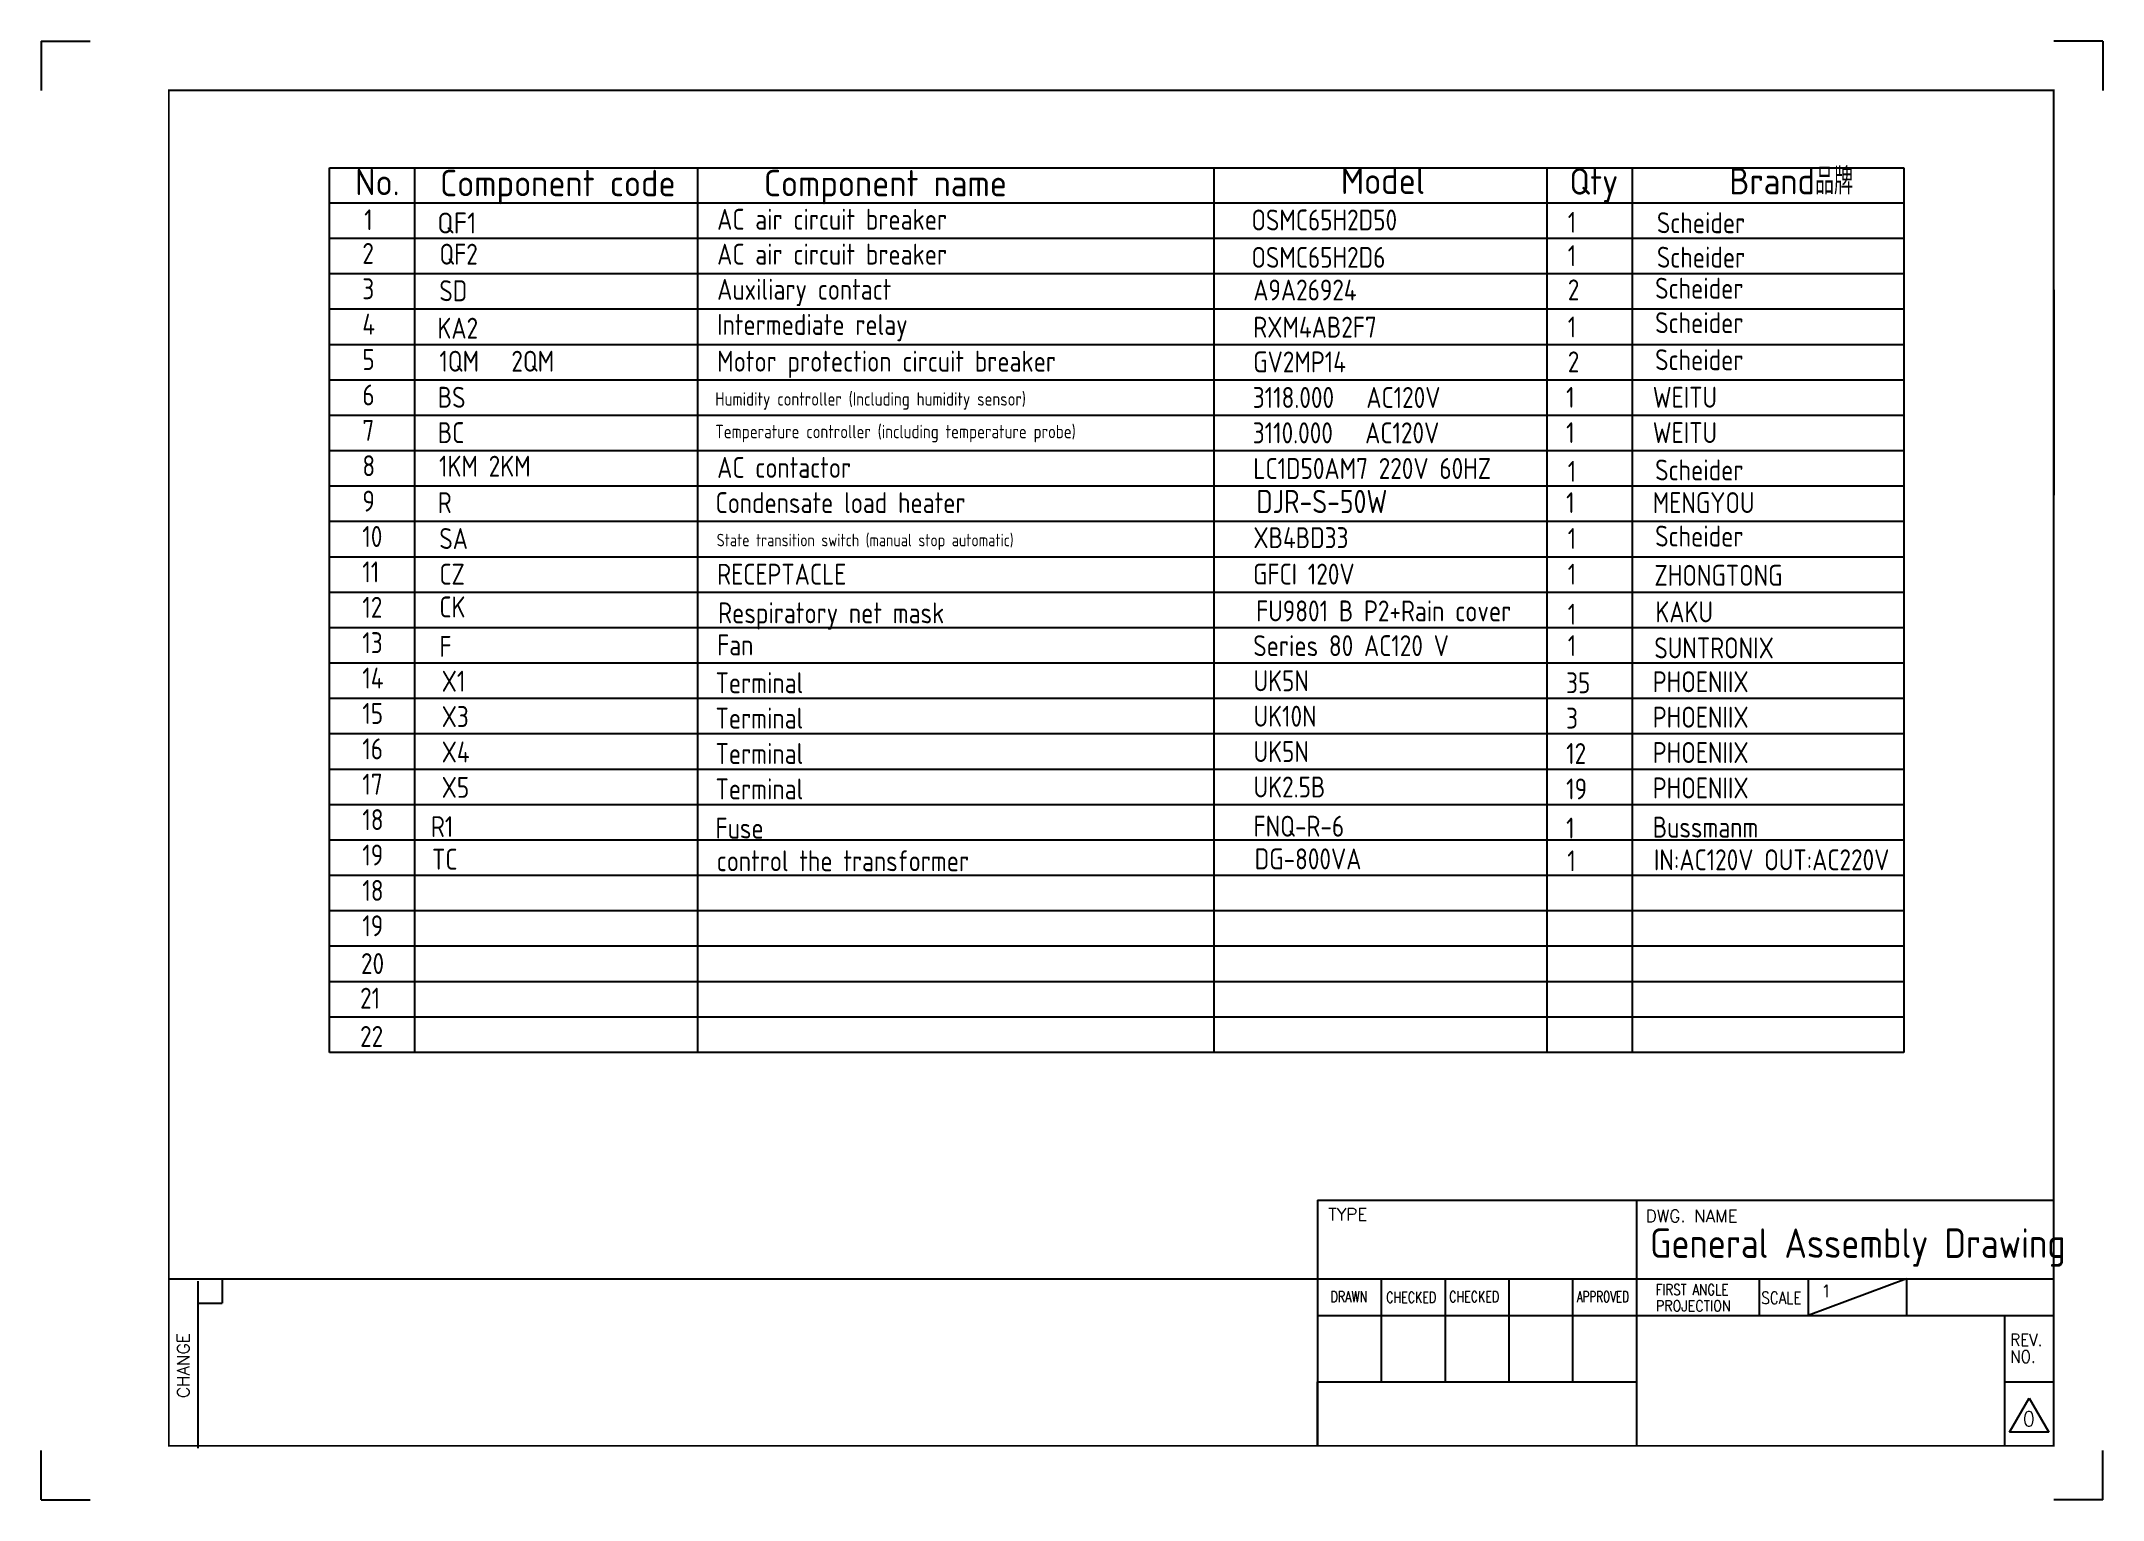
# Model space of a CAD drawing. Header units: millimetres. Extents: x 8981 to 59433, y 5244 to 14154.
# Drawn here: x 54551 to 59433, y 8304 to 11757 of the extents above; entities that cross this region are included whole.
import ezdxf

# ---------------------------------------------------------------- set-up
doc = ezdxf.new("R2010")
doc.units = ezdxf.units.MM
for name, color, linetype in [('1', 4, 'Continuous'), ('2', 3, 'Continuous'), ('6文字层', 3, 'Continuous'), ('TEXT', 7, 'Continuous')]:
    doc.layers.add(name, color=color, linetype=linetype)
doc.layers.add('paper', color=254, linetype='Continuous', plot=False)
doc.layers.add('铁心', color=3, linetype='Continuous', lineweight=0)
doc.styles.add('ACISOTS', font='isocp.shx', dxfattribs={"height": 1, "bigfont": 'gbcbig.shx'})
doc.styles.add('ROMANS', font='romans.shx', dxfattribs={"bigfont": 'whgtxt.shx'})
doc.styles.get("Standard").update_dxf_attribs({"font": 'gbenor.shx', "bigfont": 'gbcbig.shx'})
doc.styles.add('WD_IEC', font='ISOCP2.shx', dxfattribs={"width": 0.9, "height": 4, "bigfont": 'gbcbig.shx'})

msp = doc.modelspace()

# ---------------------------------------------------------------- texts
at = {"color": 0, "style": 'ACISOTS'}
for s, p in [('No.', (55294.033, 11392.614)), ('Component code', (55495.161, 11390.145)), ('Component name', (56262.116, 11390.019)), ('Model', (57628.754, 11395.544)), ('Qty', (58169.792, 11393.972)), ('Brand品牌', (58548.611, 11394.713))]:
    msp.add_text(s, height=62.5, dxfattribs=at).set_placement(p)
at = {"layer": '1', "color": 0}
msp.add_text('General Assembly Drawing', height=69.75072, dxfattribs=at).set_placement((58360.909, 8876.983))
at = {"layer": '2', "color": 0, "style": 'ROMANS'}
for s, height, p in [('TYPE', 29.0628, (57598.935, 8965.524)), ('DWG. NAME', 29.0628, (58350.471, 8961.564)), ('1', 29.063, (58765.794, 8783.8)), ('0', 34.875, (59243.108, 8478.219))]:
    msp.add_text(s, height=height, dxfattribs=at).set_placement(p)
for s, height, width, p in [('DRAWN', 25.5753, 0.75, (57604.134, 8772.299)), ('CHECKED', 25.5753, 0.75, (57736.088, 8770.678)), ('CHECKED', 25.5753, 0.75, (57885.152, 8772.299)), ('APPROVED', 25.5753, 0.7, (58187.402, 8772.299)), ('FIRST ANGLE', 25.57526, 0.8, (58374.599, 8788.953)), ('SCALE', 29.0628, 0.8, (58624.48, 8767.879)), ('PROJECTION', 25.5753, 0.86, (58374.599, 8750.623)), ('REV.', 29.0628, 0.9, (59213.816, 8668.417)), ('NO.', 29.0628, 0.9, (59213.816, 8628.783))]:
    msp.add_text(s, height=height, dxfattribs=dict(at, width=width)).set_placement(p)
msp.add_text('CHANGE', height=29.0628, rotation=90, dxfattribs=at).set_placement((54901.529, 8545.288))
at = {"layer": 'TEXT', "color": 0, "style": 'WD_IEC', "width": 0.9}
for s, height, p in [('1', 49.5, (55315.521, 11309.612)), ('AC air circuit breaker', 49.5, (56151.421, 11310.862)), ('OSMC65H2D50', 49.5, (57416.813, 11309.213)), ('1', 49.5, (58166.048, 11303.71)), ('Scheider', 49.5, (58377.121, 11302.709)), ('2', 49.5, (55311.102, 11230.107)), ('QF2 ', 49.5, (55493.548, 11228.282)), ('AC air circuit breaker', 49.5, (56151.421, 11228.282)), ('OSMC65H2D6', 49.5, (57416.813, 11220.73)), ('1', 49.5, (58166.048, 11224.652)), ('Scheider', 49.5, (58377.121, 11221.112)), ('3', 49.5, (55311.102, 11146.331)), ('SD', 49.5, (55493.548, 11141.736)), ('Auxiliary contact', 49.5, (56151.421, 11145.056)), ('A9A26924', 49.5, (57421.149, 11143.408)), ('2', 49.5, (58166.048, 11143.811)), ('Scheider', 49.5, (58373.038, 11147.674)), ('4', 49.5, (55311.102, 11062.555)), ('KA2', 49.5, (55488.919, 11053.083)), ('Intermediate relay', 49.5, (56151.421, 11061.883)), ('RXM4AB2F7', 49.5, (57421.149, 11055.445)), ('1', 49.5, (58166.048, 11055.952)), ('Scheider', 49.5, (58373.038, 11066.076)), ('5', 49.5, (55311.102, 10978.779)), ('1QM   2QM ', 49.5, (55493.548, 10974.893)), ('Motor protection circuit breaker', 49.5, (56151.421, 10974.893)), ('GV2MP14', 49.5, (57421.149, 10973.244)), ('2', 49.5, (58166.048, 10973.324)), ('Scheider', 49.5, (58373.038, 10978.359)), ('6', 49.5, (55311.102, 10895.003)), ('7', 49.5, (55311.102, 10811.227)), ('8', 49.5, (55311.102, 10727.451)), ('1KM 2KM ', 49.5, (55492.717, 10726.381)), ('AC contactor', 49.5, (56151.421, 10723.43)), ('LC1D50AM7 220V 60HZ', 49.5, (57421.149, 10720.886)), ('1', 49.5, (58166.048, 10714.17)), ('Scheider', 49.5, (58373.038, 10717.443)), ('9', 49.5, (55311.102, 10643.675)), ('DJR-S-50W ', 55, (57428.669, 10640.09)), ('R', 49.5, (55489.678, 10640.09)), ('Condensate load heater', 49.5, (56147.55, 10640.09)), ('1', 49.5, (58162.178, 10640.09)), ('MENGYOU', 49.5, (58367.295, 10640.09)), ('10', 49.5, (55311.102, 10559.899)), ('SA', 49.5, (55493.548, 10555.132)), ('XB4BD33', 49.5, (57421.431, 10557.16)), ('1', 49.5, (58166.048, 10555.132)), ('Scheider', 49.5, (58373.038, 10560.908)), ('State transition switch (manual stop automatic)', 29.7, (56150.327, 10561.39)), ('11', 49.5, (55311.102, 10476.123)), ('CZ', 49.5, (55493.548, 10470.668)), ('RECEPTACLE', 49.5, (56151.421, 10470.668)), ('1', 49.5, (58166.048, 10470.668)), ('12', 49.5, (55311.102, 10392.347)), ('CK', 49.5, (55493.439, 10393.153)), ('Respiratory net mask', 49.5, (56153.703, 10379.168)), ('FU9801 B P2+Rain cover', 49.5, (57427.945, 10383.731)), ('1', 49.5, (58166.048, 10375.964)), ('KAKU', 49.5, (58373.447, 10381.471)), ('13', 49.5, (55311.102, 10308.571)), ('14', 49.5, (55311.102, 10224.795)), ('Terminal', 49.5, (56147.55, 10213.713)), ('UK5N', 49.5, (57421.793, 10218.275)), ('35', 49.5, (58162.178, 10213.713)), ('PHOENIIX', 49.5, (58367.295, 10216.016)), ('15', 49.5, (55311.102, 10141.019)), ('Terminal', 49.5, (56147.55, 10129.937)), ('UK10N ', 49.5, (57421.793, 10134.499)), ('3', 49.5, (58162.178, 10129.937)), ('PHOENIIX', 49.5, (58367.295, 10132.24)), ('16', 49.5, (55311.102, 10057.243)), ('Terminal', 49.5, (56147.55, 10046.161)), ('UK5N ', 49.5, (57421.793, 10050.723)), ('12', 49.5, (58162.178, 10046.161)), ('PHOENIIX', 49.5, (58367.295, 10048.464)), ('17', 49.5, (55311.102, 9973.467)), ('Terminal', 49.5, (56147.55, 9962.385)), ('UK2.5B ', 49.5, (57421.793, 9966.947)), ('19', 49.5, (58162.178, 9962.385)), ('PHOENIIX', 49.5, (58367.295, 9964.688)), ('18', 49.5, (55311.102, 9889.691)), ('Fuse', 49.5, (56147.55, 9869.581)), ('FNQ-R-6 ', 49.5, (57421.793, 9874.143)), ('1', 49.5, (58162.178, 9869.581)), ('Bussmanm', 49.5, (58367.295, 9871.884)), ('19', 49.5, (55311.102, 9805.915)), ('control the transformer ', 49.5, (56150.219, 9792.233)), ('DG-800VA', 49.5, (57424.462, 9796.795)), ('1', 49.5, (58164.846, 9792.233)), ('IN:AC120V OUT:AC220V', 49.5, (58369.964, 9794.536)), ('18', 49.5, (55311.102, 9722.139)), ('19', 49.5, (55311.102, 9638.363)), ('20', 49.5, (55307.906, 9548.939)), ('21', 49.5, (55305.775, 9466.967)), ('22', 49.5, (55305.775, 9376.478))]:
    msp.add_text(s, height=height, dxfattribs=at).set_placement(p)
at = {"layer": 'TEXT', "color": 0, "style": 'WD_IEC'}
msp.add_text('QF1 ', height=49.5, dxfattribs=at).set_placement((55488.47, 11302.062))
at = {"layer": 'TEXT', "color": 0, "linetype": 'ByBlock', "lineweight": 18, "style": 'WD_IEC', "width": 0.9}
for s, height, p in [('BS', 49.5, (55489.678, 10889.518)), ('3118.000   AC120V', 49.5, (57420.022, 10889.044)), ('1', 49.5, (58162.178, 10889.518)), ('WEITU', 49.5, (58367.295, 10889.518)), ('Humidity controller (Including humidity sensor)', 31.68, (56146.936, 10894.47)), ('BC', 49.5, (55489.678, 10805.742)), ('Temperature controller (including temperature probe)', 31.68, (56146.936, 10817.262)), ('3110.000   AC120V', 49.5, (57420.022, 10805.268)), ('1', 49.5, (58162.178, 10805.742)), ('WEITU', 49.5, (58367.295, 10805.742)), ('GFCI 120V ', 49.5, (57420.561, 10470.943)), ('ZHONGTONG', 49.5, (58371.165, 10468.037)), ('Fan', 49.5, (56151.421, 10303.15)), ('Series 80 AC120 V', 49.5, (57421.149, 10301.502)), ('1', 49.5, (58166.048, 10301.582)), ('F', 49.5, (55493.548, 10299.83)), ('SUNTRONIX', 49.5, (58371.165, 10296.214))]:
    msp.add_text(s, height=height, dxfattribs=at).set_placement(p)
at = {"layer": 'TEXT', "color": 0, "char_height": 49.5, "width": 729.78832, "attachment_point": 7, "style": 'WD_IEC'}
for s, insert in [(' X1', (55473.466, 10217.428)), (' X3', (55473.466, 10133.652)), (' X4', (55473.466, 10049.876)), (' X5', (55473.466, 9966.1)), ('R1', (55473.466, 9873.296)), ('TC', (55476.135, 9795.948))]:
    msp.add_mtext(s, dxfattribs=dict(at, insert=insert))

# ---------------------------------------------------------------- linework, layer by layer
at = {"layer": '1', "color": 0, "const_width": 4.069}
msp.add_lwpolyline([(54852.803, 8432.283), (59316.849, 8432.283), (59316.849, 11640.817), (54852.803, 11640.817), (54852.803, 8432.283)], dxfattribs=at)
at = {"layer": '2', "color": 0}
for p, q in [((57573.081, 9013.539), (59316.849, 9013.539)), ((57573.081, 9013.539), (57573.081, 8432.283)), ((58328.714, 9013.539), (58328.714, 8432.283)), ((54852.803, 8827.538), (59316.849, 8827.538)), ((54921.288, 8821.725), (54921.288, 8426.471)), ((54979.414, 8827.538), (54979.414, 8769.412)), ((57724.208, 8827.538), (57724.208, 8583.785)), ((57875.335, 8827.538), (57875.335, 8583.785)), ((58026.461, 8827.538), (58026.461, 8583.785)), ((58177.588, 8827.538), (58177.588, 8583.785)), ((58619.342, 8827.538), (58619.342, 8740.349)), ((58968.096, 8827.538), (58735.593, 8740.349)), ((58735.593, 8827.538), (58735.593, 8740.349)), ((58968.096, 8827.538), (58968.096, 8740.349)), ((54921.288, 8769.412), (54979.414, 8769.412)), ((57573.081, 8740.349), (58328.714, 8740.349)), ((58328.714, 8740.349), (59316.849, 8740.349)), ((59200.598, 8740.349), (59200.598, 8432.283)), ((57573.081, 8583.785), (58328.714, 8583.785)), ((57573.081, 8432.659), (57573.081, 8583.785)), ((59200.598, 8583.785), (59316.849, 8583.785)), ((59212.223, 8464.267), (59258.724, 8544.809)), ((59258.724, 8544.809), (59305.224, 8464.267)), ((59305.224, 8464.267), (59212.223, 8464.267))]:
    msp.add_line(p, q, dxfattribs=at)
at = {"layer": '6文字层', "color": 0}
msp.add_lwpolyline([(59316.849, 11168.311), (59316.849, 10682.83)], dxfattribs=at)
at = {"layer": 'paper', "color": 0}
for p, q in [((54550.55, 11757.068), (54550.55, 11640.817)), ((54550.55, 11757.068), (54666.801, 11757.068)), ((59433.101, 11757.068), (59316.849, 11757.068)), ((59433.101, 11757.068), (59433.101, 11640.817)), ((54550.55, 8304.407), (54550.55, 8420.658)), ((59433.101, 8304.407), (59433.101, 8420.658)), ((54550.55, 8304.407), (54666.801, 8304.407)), ((59433.101, 8304.407), (59316.849, 8304.407))]:
    msp.add_line(p, q, dxfattribs=at)
at = {"layer": 'TEXT', "color": 0}
for p, q in [((55233.508, 9363.238), (55233.508, 11457.638)), ((55233.508, 11457.638), (58961.696, 11457.638)), ((55435.204, 9363.238), (55435.204, 11457.638)), ((56105.449, 9363.238), (56105.449, 11457.638)), ((57328.778, 9363.238), (57328.778, 11457.638)), ((58117.248, 9614.566), (58117.248, 11457.638)), ((58117.248, 9363.238), (58117.248, 11457.638)), ((58318.944, 9363.238), (58318.944, 11457.638)), ((58961.696, 11457.638), (58961.696, 9363.238)), ((58961.696, 11373.862), (55233.508, 11373.862)), ((58961.696, 11373.862), (55233.508, 11373.862)), ((58961.696, 11290.086), (55233.508, 11290.086)), ((58961.696, 11206.31), (55233.508, 11206.31)), ((58961.696, 11122.534), (55233.508, 11122.534)), ((58961.696, 11038.758), (55233.508, 11038.758)), ((58961.696, 10954.982), (55233.508, 10954.982)), ((55435.204, 10871.206), (55233.508, 10871.206)), ((58961.696, 10871.206), (55435.204, 10871.206)), ((58961.696, 10787.43), (55233.508, 10787.43)), ((58961.696, 10703.654), (55233.508, 10703.654)), ((58961.696, 10619.878), (55233.508, 10619.878)), ((58961.696, 10536.102), (55233.508, 10536.102)), ((58961.696, 10452.326), (55233.508, 10452.326)), ((58961.696, 10368.55), (55233.508, 10368.55)), ((58961.696, 10284.774), (55233.508, 10284.774)), ((58961.696, 10200.998), (55233.508, 10200.998)), ((58961.696, 10117.222), (55233.508, 10117.222)), ((58961.696, 10033.446), (55233.508, 10033.446)), ((58961.696, 9949.67), (55233.508, 9949.67)), ((58961.696, 9949.67), (55233.508, 9949.67)), ((58961.696, 9865.894), (55233.508, 9865.894)), ((58961.696, 9782.118), (55233.508, 9782.118)), ((58961.696, 9782.118), (55233.508, 9782.118)), ((58961.696, 9782.118), (55233.508, 9782.118)), ((58961.696, 9698.342), (55233.508, 9698.342)), ((58961.696, 9698.342), (55233.508, 9698.342)), ((58961.696, 9698.342), (55233.508, 9698.342)), ((58961.696, 9698.342), (55233.508, 9698.342)), ((58961.696, 9614.566), (55233.508, 9614.566)), ((58961.696, 9614.566), (55233.508, 9614.566)), ((58961.696, 9530.79), (55233.508, 9530.79)), ((58961.696, 9447.014), (55233.508, 9447.014)), ((58961.696, 9363.238), (55233.508, 9363.238))]:
    msp.add_line(p, q, dxfattribs=at)
at = {"layer": '铁心', "color": 0}
for points in [[(59316.849, 10682.83), (59316.849, 10585.033)], [(59316.849, 9365.288), (59316.849, 10185.272)]]:
    msp.add_lwpolyline(points, dxfattribs=at)

msp.set_redraw_order([(e.dxf.handle, doc.entitydb.next_handle()) for e in msp.query("TEXT MTEXT ATTDEF DIMENSION ARC_DIMENSION")])  # texts and dimensions are drawn at this point

doc.saveas('drawing.dxf')
